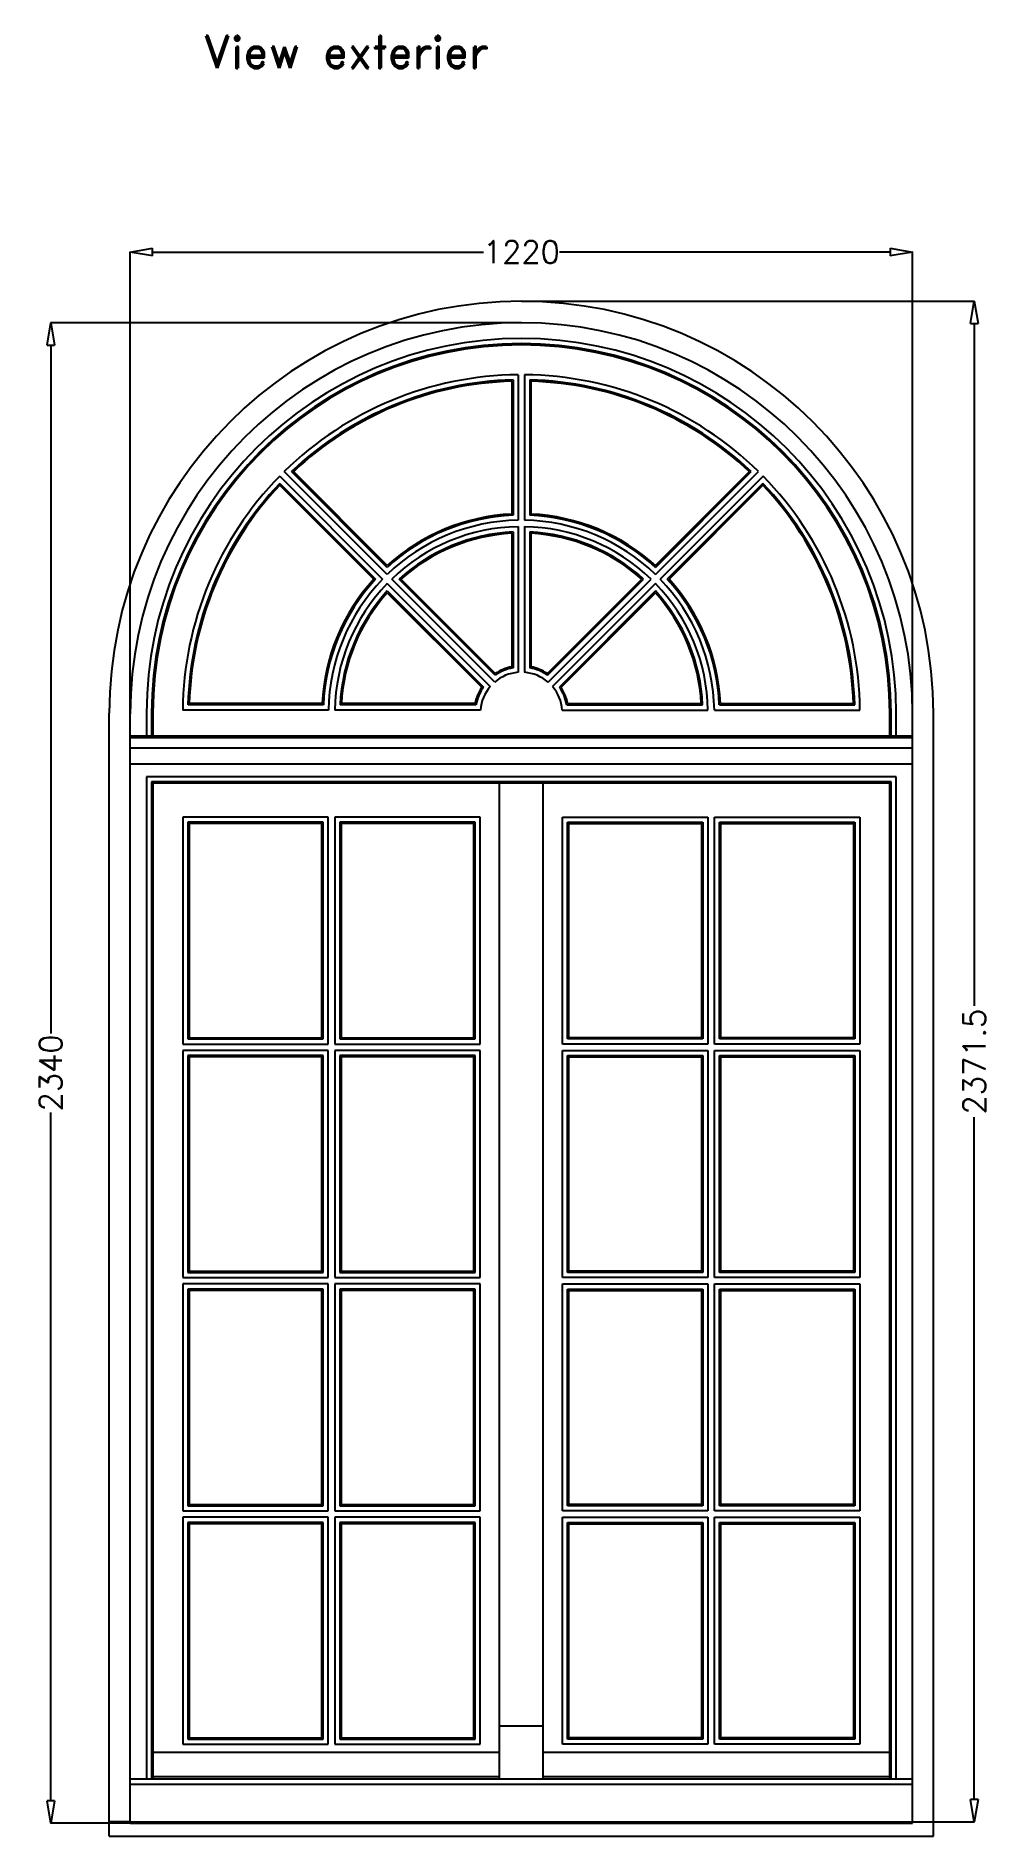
# Model space of a CAD drawing. Header units: millimetres. Extents: x -1007 to 7712, y -6262 to -71.
# Drawn here: x -960 to 526, y -2879 to -71 of the extents above; entities that cross this region are included whole.
import ezdxf
from ezdxf.enums import TextEntityAlignment as Align

# ---------------------------------------------------------------- set-up
doc = ezdxf.new("R2010")
doc.units = ezdxf.units.MM
doc.layers.get('0').update_dxf_attribs({"color": 250})
for name, color, linetype in [('dim', 7, 'Continuous'), ('txt', 189, 'Continuous'), ('wall', 5, 'Continuous')]:
    doc.layers.add(name, color=color, linetype=linetype)
doc.styles.add('ROMAND', font='romand.shx')
doc.styles.add('romans', font='romans.shx')
doc.dimstyles.new('ECH1-1 objet', dxfattribs={"dimtxt": 35, "dimasz": 35, "dimexe": 0.18, "dimexo": 0, "dimgap": 0.09, "dimtad": 0, "dimdec": 8, "dimdsep": 46, "dimtxsty": 'romans', "dimblk1": 'CLOSEDBLANK', "dimblk2": 'CLOSEDBLANK', "dimsah": 1, "dimcen": 1, "dimclrd": 9, "dimclre": 9, "dimclrt": 6, "dimadec": 0, "dimazin": 0, "dimtfac": 1, "dimtdec": 8, "dimtofl": 0, "dimtmove": 0, "dimatfit": 3, "dimldrblk": 'CLOSEDBLANK', "dimfxl": 0, "dimtolj": 1, "dimtzin": 0, "dimarcsym": 0})

msp = doc.modelspace()

# ---------------------------------------------------------------- texts
at = {"layer": 'txt', "style": 'ROMAND'}
msp.add_text('View exterier', height=50, dxfattribs=at).set_placement((-477.58515636, -121.48866477), align=Align.CENTER)

# ---------------------------------------------------------------- blocks, each defined once
blk = doc.blocks.new('_ClosedBlank')
at = {"color": 0, "linetype": 'ByBlock', "lineweight": -2}
for p, q in [((-1, 0.167), (0, 0)), ((-1, 0.167), (-1, -0.167)), ((0, 0), (-1, -0.167))]:
    blk.add_line(p, q, dxfattribs=at)
blk = doc.blocks.new('*D49')
at = {"layer": 'Defpoints', "color": 0, "transparency": 16777216}
for p in [(-813.6, -408.4), (-813.6, -1128.6), (406.4, -1128.6)]:
    blk.add_point(p, dxfattribs=at)
at = {"layer": 'dim', "color": 9, "lineweight": -2, "transparency": 16777216}
for p, q in [((-813.6, -1128.6), (-813.6, -408.3)), ((-778.6, -408.4), (-262.9, -408.4)), ((371.4, -408.4), (-144.4, -408.4)), ((406.4, -1128.6), (406.4, -408.3))]:
    blk.add_line(p, q, dxfattribs=at)
at = {"layer": 'dim', "color": 9, "lineweight": -2, "transparency": 16777216, "xscale": 35, "yscale": 35, "zscale": 35, "rotation": 180}
blk.add_blockref('_ClosedBlank', (-813.6, -408.4), dxfattribs=at)
at = {"layer": 'dim', "color": 9, "lineweight": -2, "transparency": 16777216, "xscale": 35, "yscale": 35, "zscale": 35}
blk.add_blockref('_ClosedBlank', (406.4, -408.4), dxfattribs=at)
at = {"layer": 'dim', "color": 6, "transparency": 16777216, "insert": (-203.6, -408.4), "char_height": 35, "attachment_point": 5, "style": 'romans'}
blk.add_mtext('\\A1;1220', dxfattribs=at)
blk = doc.blocks.new('*D73')
at = {"layer": 'Defpoints', "color": 0, "transparency": 16777216}
for p in [(-937.5, -518.6), (-203.6, -518.6), (-813.6, -2858.6)]:
    blk.add_point(p, dxfattribs=at)
at = {"layer": 'dim', "color": 9, "lineweight": -2, "transparency": 16777216}
for p, q in [((-203.6, -518.6), (-937.7, -518.6)), ((-937.5, -553.6), (-937.5, -1626.9)), ((-937.5, -2823.6), (-937.5, -1750.4)), ((-813.6, -2858.6), (-937.7, -2858.6))]:
    blk.add_line(p, q, dxfattribs=at)
at = {"layer": 'dim', "color": 9, "lineweight": -2, "transparency": 16777216, "xscale": 35, "yscale": 35, "zscale": 35}
for p, rotation in [((-937.5, -518.6), 90), ((-937.5, -2858.6), 270)]:
    blk.add_blockref('_ClosedBlank', p, dxfattribs=dict(at, rotation=rotation))
at = {"layer": 'dim', "color": 6, "transparency": 16777216, "insert": (-937.5, -1688.6), "char_height": 35, "attachment_point": 5, "rotation": 90, "style": 'romans'}
blk.add_mtext('\\A1;2340', dxfattribs=at)
blk = doc.blocks.new('*D75')
at = {"layer": 'Defpoints', "color": 0, "transparency": 16777216}
for p in [(-203.6, -485.1), (502.6, -485.1), (438.9, -2856.6)]:
    blk.add_point(p, dxfattribs=at)
at = {"layer": 'dim', "color": 9, "lineweight": -2, "transparency": 16777216}
for p, q in [((-203.6, -485.1), (502.8, -485.1)), ((502.6, -520.1), (502.6, -1584.1)), ((502.6, -2821.6), (502.6, -1757.6)), ((438.9, -2856.6), (502.8, -2856.6))]:
    blk.add_line(p, q, dxfattribs=at)
at = {"layer": 'dim', "color": 9, "lineweight": -2, "transparency": 16777216, "xscale": 35, "yscale": 35, "zscale": 35}
for p, rotation in [((502.6, -485.1), 90), ((502.6, -2856.6), 270)]:
    blk.add_blockref('_ClosedBlank', p, dxfattribs=dict(at, rotation=rotation))
at = {"layer": 'dim', "color": 6, "transparency": 16777216, "insert": (502.6, -1670.9), "char_height": 35, "attachment_point": 5, "rotation": 90, "style": 'romans'}
blk.add_mtext('\\A1;2371.5', dxfattribs=at)
blk = doc.blocks.new('6')
for p, q in [((7967.5, 5535.6), (7967.5, 5308.6)), ((7977.5, 5535.6), (7977.5, 5308.6)), ((7957.5, 5525.4), (7957.5, 5318.3)), ((7959.5, 5527.5), (7959.5, 5316.3)), ((7985.5, 5527.5), (7985.5, 5316.3)), ((7987.5, 5525.4), (7987.5, 5318.3)), ((7595.7, 5377.4), (7756.2, 5216.9)), ((7595.8, 5366), (7745, 5216.7)), ((7595.8, 5363.1), (7742.3, 5216.7)), ((7763.3, 5224), (7602.7, 5384.5)), ((7763.4, 5235.1), (7614.1, 5384.4)), ((7763.5, 5237.9), (7617, 5384.4)), ((8181.6, 5237.9), (8328.1, 5384.4)), ((8181.6, 5235.1), (8330.9, 5384.4)), ((8181.8, 5224), (8342.3, 5384.5)), ((8349.4, 5377.4), (8188.9, 5216.9)), ((8349.3, 5366), (8200, 5216.7)), ((8349.3, 5363.1), (8202.8, 5216.7)), ((7957.5, 5288.2), (7957.5, 5080.1)), ((7959.5, 5290.3), (7959.5, 5078.4)), ((7967.5, 5298.6), (7967.5, 5071.4)), ((7977.5, 5298.6), (7977.5, 5071.4)), ((7985.5, 5290.3), (7985.5, 5078.4)), ((7987.5, 5288.2), (7987.5, 5080.1)), ((7763.3, 5209.8), (7923.9, 5049.2)), ((7763.4, 5198.3), (7913.3, 5048.5)), ((7763.5, 5195.4), (7910.7, 5048.3)), ((7930.9, 5056.3), (7770.3, 5216.9)), ((7931.6, 5066.9), (7781.8, 5216.7)), ((7931.9, 5069.5), (7784.7, 5216.6)), ((8013.2, 5069.5), (8160.3, 5216.6)), ((8013.4, 5066.9), (8163.2, 5216.7)), ((8014.1, 5056.3), (8174.7, 5216.9)), ((8181.8, 5209.8), (8021.2, 5049.2)), ((8181.6, 5198.3), (8031.8, 5048.5)), ((8181.6, 5195.4), (8034.4, 5048.3)), ((7330, 3256.6), (7330, 5007.6)), ((7388, 5007.6), (7388, 4972.6)), ((7396, 5007.6), (7396, 4972.6)), ((7398, 5007.6), (7398, 4972.6)), ((7671.6, 5012.6), (7444.6, 5012.6)), ((7663.8, 5020.6), (7452.7, 5020.6)), ((7661.9, 5022.6), (7454.7, 5022.6)), ((7908.7, 5012.6), (7681.6, 5012.6)), ((7901.7, 5020.6), (7689.8, 5020.6)), ((7900.1, 5022.6), (7691.9, 5022.6)), ((8036.3, 5012.6), (8263.5, 5012.6)), ((8043.3, 5020.6), (8255.2, 5020.6)), ((8045, 5022.6), (8253.1, 5022.6)), ((8273.5, 5012.6), (8500.5, 5012.6)), ((8281.3, 5020.6), (8492.4, 5020.6)), ((8283.2, 5022.6), (8490.3, 5022.6)), ((8547, 4972.6), (8547, 5007.6)), ((8549, 4972.6), (8549, 5007.6)), ((8557, 4972.6), (8557, 5007.6)), ((8615, 3256.6), (8615, 5007.6)), ((7362.5, 4972.6), (8582.5, 4972.6)), ((7362.5, 4969.6), (8582.5, 4969.6)), ((7362.5, 4953.6), (8582.5, 4953.6)), ((7362.5, 4928.6), (8582.5, 4928.6)), ((8557, 4908.6), (7388, 4908.6)), ((7388, 4908.6), (7388, 3345.6)), ((8549, 4900.6), (7396, 4900.6)), ((7396, 4900.6), (7396, 3345.6)), ((8547, 4898.6), (7398, 4898.6)), ((7398, 4898.6), (7398, 3345.6)), ((7938.5, 3345.6), (7938.5, 4898.6)), ((8006.5, 3345.6), (8006.5, 4898.6)), ((8547, 3345.6), (8547, 4898.6)), ((8549, 3345.6), (8549, 4900.6)), ((8557, 3345.6), (8557, 4908.6)), ((7671.5, 4845.6), (7444.5, 4845.6)), ((7444.5, 4845.6), (7444.5, 4491.6)), ((7663.5, 4837.6), (7452.5, 4837.6)), ((7452.5, 4837.6), (7452.5, 4499.6)), ((7661.5, 4835.6), (7454.5, 4835.6)), ((7454.5, 4835.6), (7454.5, 4501.6)), ((7661.5, 4501.6), (7661.5, 4835.6)), ((7663.5, 4499.6), (7663.5, 4837.6)), ((7671.5, 4491.6), (7671.5, 4845.6)), ((7908.5, 4845.6), (7681.5, 4845.6)), ((7681.5, 4845.6), (7681.5, 4491.6)), ((7900.5, 4837.6), (7689.5, 4837.6)), ((7689.5, 4837.6), (7689.5, 4499.6)), ((7898.5, 4835.6), (7691.5, 4835.6)), ((7691.5, 4835.6), (7691.5, 4501.6)), ((7898.5, 4501.6), (7898.5, 4835.6)), ((7900.5, 4499.6), (7900.5, 4837.6)), ((7908.5, 4491.6), (7908.5, 4845.6)), ((8036.5, 4491.6), (8036.5, 4845.6)), ((8036.5, 4845.6), (8263.5, 4845.6)), ((8044.5, 4499.6), (8044.5, 4837.6)), ((8044.5, 4837.6), (8255.5, 4837.6)), ((8046.5, 4501.6), (8046.5, 4835.6)), ((8046.5, 4835.6), (8253.5, 4835.6)), ((8253.5, 4835.6), (8253.5, 4501.6)), ((8255.5, 4837.6), (8255.5, 4499.6)), ((8263.5, 4845.6), (8263.5, 4491.6)), ((8273.5, 4491.6), (8273.5, 4845.6)), ((8273.5, 4845.6), (8500.5, 4845.6)), ((8281.5, 4499.6), (8281.5, 4837.6)), ((8281.5, 4837.6), (8492.5, 4837.6)), ((8283.5, 4501.6), (8283.5, 4835.6)), ((8283.5, 4835.6), (8490.5, 4835.6)), ((8490.5, 4835.6), (8490.5, 4501.6)), ((8492.5, 4837.6), (8492.5, 4499.6)), ((8500.5, 4845.6), (8500.5, 4491.6)), ((7444.5, 4491.6), (7671.5, 4491.6)), ((7452.5, 4499.6), (7663.5, 4499.6)), ((7454.5, 4501.6), (7661.5, 4501.6)), ((7681.5, 4491.6), (7908.5, 4491.6)), ((7689.5, 4499.6), (7900.5, 4499.6)), ((7691.5, 4501.6), (7898.5, 4501.6)), ((8263.5, 4491.6), (8036.5, 4491.6)), ((8255.5, 4499.6), (8044.5, 4499.6)), ((8253.5, 4501.6), (8046.5, 4501.6)), ((8500.5, 4491.6), (8273.5, 4491.6)), ((8492.5, 4499.6), (8281.5, 4499.6)), ((8490.5, 4501.6), (8283.5, 4501.6)), ((7671.5, 4481.6), (7444.5, 4481.6)), ((7444.5, 4481.6), (7444.5, 4127.6)), ((7663.5, 4473.6), (7452.5, 4473.6)), ((7452.5, 4473.6), (7452.5, 4135.6)), ((7661.5, 4471.6), (7454.5, 4471.6)), ((7454.5, 4471.6), (7454.5, 4137.6)), ((7661.5, 4137.6), (7661.5, 4471.6)), ((7663.5, 4135.6), (7663.5, 4473.6)), ((7671.5, 4127.6), (7671.5, 4481.6)), ((7908.5, 4481.6), (7681.5, 4481.6)), ((7681.5, 4481.6), (7681.5, 4127.6)), ((7900.5, 4473.6), (7689.5, 4473.6)), ((7689.5, 4473.6), (7689.5, 4135.6)), ((7898.5, 4471.6), (7691.5, 4471.6)), ((7691.5, 4471.6), (7691.5, 4137.6)), ((7898.5, 4137.6), (7898.5, 4471.6)), ((7900.5, 4135.6), (7900.5, 4473.6)), ((7908.5, 4127.6), (7908.5, 4481.6)), ((8036.5, 4127.6), (8036.5, 4481.6)), ((8036.5, 4481.6), (8263.5, 4481.6)), ((8044.5, 4135.6), (8044.5, 4473.6)), ((8044.5, 4473.6), (8255.5, 4473.6)), ((8046.5, 4137.6), (8046.5, 4471.6)), ((8046.5, 4471.6), (8253.5, 4471.6)), ((8253.5, 4471.6), (8253.5, 4137.6)), ((8255.5, 4473.6), (8255.5, 4135.6)), ((8263.5, 4481.6), (8263.5, 4127.6)), ((8273.5, 4127.6), (8273.5, 4481.6)), ((8273.5, 4481.6), (8500.5, 4481.6)), ((8281.5, 4135.6), (8281.5, 4473.6)), ((8281.5, 4473.6), (8492.5, 4473.6)), ((8283.5, 4137.6), (8283.5, 4471.6)), ((8283.5, 4471.6), (8490.5, 4471.6)), ((8490.5, 4471.6), (8490.5, 4137.6)), ((8492.5, 4473.6), (8492.5, 4135.6)), ((8500.5, 4481.6), (8500.5, 4127.6)), ((7444.5, 4127.6), (7671.5, 4127.6)), ((7452.5, 4135.6), (7663.5, 4135.6)), ((7454.5, 4137.6), (7661.5, 4137.6)), ((7681.5, 4127.6), (7908.5, 4127.6)), ((7689.5, 4135.6), (7900.5, 4135.6)), ((7691.5, 4137.6), (7898.5, 4137.6)), ((8263.5, 4127.6), (8036.5, 4127.6)), ((8255.5, 4135.6), (8044.5, 4135.6)), ((8253.5, 4137.6), (8046.5, 4137.6)), ((8500.5, 4127.6), (8273.5, 4127.6)), ((8492.5, 4135.6), (8281.5, 4135.6)), ((8490.5, 4137.6), (8283.5, 4137.6)), ((7671.5, 4117.6), (7444.5, 4117.6)), ((7444.5, 4117.6), (7444.5, 3763.6)), ((7663.5, 4109.6), (7452.5, 4109.6)), ((7452.5, 4109.6), (7452.5, 3771.6)), ((7661.5, 4107.6), (7454.5, 4107.6)), ((7454.5, 4107.6), (7454.5, 3773.6)), ((7661.5, 3773.6), (7661.5, 4107.6)), ((7663.5, 3771.6), (7663.5, 4109.6)), ((7671.5, 3763.6), (7671.5, 4117.6)), ((7908.5, 4117.6), (7681.5, 4117.6)), ((7681.5, 4117.6), (7681.5, 3763.6)), ((7900.5, 4109.6), (7689.5, 4109.6)), ((7689.5, 4109.6), (7689.5, 3771.6)), ((7898.5, 4107.6), (7691.5, 4107.6)), ((7691.5, 4107.6), (7691.5, 3773.6)), ((7898.5, 3773.6), (7898.5, 4107.6)), ((7900.5, 3771.6), (7900.5, 4109.6)), ((7908.5, 3763.6), (7908.5, 4117.6)), ((8036.5, 3763.6), (8036.5, 4117.6)), ((8036.5, 4117.6), (8263.5, 4117.6)), ((8044.5, 3771.6), (8044.5, 4109.6)), ((8044.5, 4109.6), (8255.5, 4109.6)), ((8046.5, 3773.6), (8046.5, 4107.6)), ((8046.5, 4107.6), (8253.5, 4107.6)), ((8253.5, 4107.6), (8253.5, 3773.6)), ((8255.5, 4109.6), (8255.5, 3771.6)), ((8263.5, 4117.6), (8263.5, 3763.6)), ((8273.5, 3763.6), (8273.5, 4117.6)), ((8273.5, 4117.6), (8500.5, 4117.6)), ((8281.5, 3771.6), (8281.5, 4109.6)), ((8281.5, 4109.6), (8492.5, 4109.6)), ((8283.5, 3773.6), (8283.5, 4107.6)), ((8283.5, 4107.6), (8490.5, 4107.6)), ((8490.5, 4107.6), (8490.5, 3773.6)), ((8492.5, 4109.6), (8492.5, 3771.6)), ((8500.5, 4117.6), (8500.5, 3763.6)), ((7444.5, 3763.6), (7671.5, 3763.6)), ((7452.5, 3771.6), (7663.5, 3771.6)), ((7454.5, 3773.6), (7661.5, 3773.6)), ((7681.5, 3763.6), (7908.5, 3763.6)), ((7689.5, 3771.6), (7900.5, 3771.6)), ((7691.5, 3773.6), (7898.5, 3773.6)), ((8263.5, 3763.6), (8036.5, 3763.6)), ((8255.5, 3771.6), (8044.5, 3771.6)), ((8253.5, 3773.6), (8046.5, 3773.6)), ((8500.5, 3763.6), (8273.5, 3763.6)), ((8492.5, 3771.6), (8281.5, 3771.6)), ((8490.5, 3773.6), (8283.5, 3773.6)), ((7671.5, 3753.6), (7444.5, 3753.6)), ((7444.5, 3753.6), (7444.5, 3399.6)), ((7663.5, 3745.6), (7452.5, 3745.6)), ((7452.5, 3745.6), (7452.5, 3407.6)), ((7661.5, 3743.6), (7454.5, 3743.6)), ((7454.5, 3743.6), (7454.5, 3409.6)), ((7661.5, 3409.6), (7661.5, 3743.6)), ((7663.5, 3407.6), (7663.5, 3745.6)), ((7671.5, 3399.6), (7671.5, 3753.6)), ((7908.5, 3753.6), (7681.5, 3753.6)), ((7681.5, 3753.6), (7681.5, 3399.6)), ((7900.5, 3745.6), (7689.5, 3745.6)), ((7689.5, 3745.6), (7689.5, 3407.6)), ((7898.5, 3743.6), (7691.5, 3743.6)), ((7691.5, 3743.6), (7691.5, 3409.6)), ((7898.5, 3409.6), (7898.5, 3743.6)), ((7900.5, 3407.6), (7900.5, 3745.6)), ((7908.5, 3399.6), (7908.5, 3753.6)), ((8036.5, 3399.6), (8036.5, 3753.6)), ((8036.5, 3753.6), (8263.5, 3753.6)), ((8044.5, 3407.6), (8044.5, 3745.6)), ((8044.5, 3745.6), (8255.5, 3745.6)), ((8046.5, 3409.6), (8046.5, 3743.6)), ((8046.5, 3743.6), (8253.5, 3743.6)), ((8253.5, 3743.6), (8253.5, 3409.6)), ((8255.5, 3745.6), (8255.5, 3407.6)), ((8263.5, 3753.6), (8263.5, 3399.6)), ((8273.5, 3399.6), (8273.5, 3753.6)), ((8273.5, 3753.6), (8500.5, 3753.6)), ((8281.5, 3407.6), (8281.5, 3745.6)), ((8281.5, 3745.6), (8492.5, 3745.6)), ((8283.5, 3409.6), (8283.5, 3743.6)), ((8283.5, 3743.6), (8490.5, 3743.6)), ((8490.5, 3743.6), (8490.5, 3409.6)), ((8492.5, 3745.6), (8492.5, 3407.6)), ((8500.5, 3753.6), (8500.5, 3399.6)), ((7938.5, 3428.6), (8006.5, 3428.6)), ((7444.5, 3399.6), (7671.5, 3399.6)), ((7452.5, 3407.6), (7663.5, 3407.6)), ((7454.5, 3409.6), (7661.5, 3409.6)), ((7681.5, 3399.6), (7908.5, 3399.6)), ((7689.5, 3407.6), (7900.5, 3407.6)), ((7691.5, 3409.6), (7898.5, 3409.6)), ((8263.5, 3399.6), (8036.5, 3399.6)), ((8255.5, 3407.6), (8044.5, 3407.6)), ((8253.5, 3409.6), (8046.5, 3409.6)), ((8500.5, 3399.6), (8273.5, 3399.6)), ((8492.5, 3407.6), (8281.5, 3407.6)), ((8490.5, 3409.6), (8283.5, 3409.6)), ((7398, 3387.6), (7938.5, 3387.6)), ((8006.5, 3387.6), (8547, 3387.6)), ((7362.5, 3345.6), (8582.5, 3345.6)), ((7398, 3349.6), (7938.5, 3349.6)), ((8006.5, 3349.6), (8547, 3349.6)), ((7362.5, 3337.6), (8582.5, 3337.6)), ((7362.5, 3278.6), (7330, 3278.6)), ((7330, 3256.6), (8615, 3256.6)), ((7362.5, 3278.6), (8582.5, 3278.6)), ((8582.5, 3278.6), (8615, 3278.6))]:
    blk.add_line(p, q)
for radius, start, end in [(642.5, 0, 180), (584.5, 360, 180), (576.5, 360, 180), (574.5, 0, 180), (528, 90.5426, 134.4574), (528, 45.5426, 89.4574), (520, 91.4325, 133.5675), (518, 91.6594, 133.3406), (520, 46.4325, 88.5675), (518, 46.6594, 88.3406), (528, 135.5426, 179.4574), (520, 136.4325, 178.5675), (518, 136.6594, 178.3406), (520, 1.4325, 43.5675), (518, 1.6594, 43.3406), (528, 0.5426, 44.4574), (301, 90.9518, 134.0482), (309, 92.4112, 132.5888), (311, 92.7645, 132.2355), (301, 45.9518, 89.0482), (309, 47.4112, 87.5888), (311, 47.7645, 87.2355), (291, 90.9845, 134.0155), (283, 92.6329, 132.3671), (281, 93.0599, 131.9401), (291, 45.9845, 89.0155), (283, 47.6329, 87.3671), (281, 48.0599, 86.9401), (311, 137.7645, 177.2355), (309, 137.4112, 177.5888), (301, 135.9518, 179.0482), (291, 135.9845, 179.0155), (283, 137.6329, 177.3671), (281, 138.0599, 176.9401), (283, 2.6329, 42.3671), (281, 3.0599, 41.9401), (291, 0.9845, 44.0155), (301, 0.9518, 44.0482), (309, 2.4112, 42.5888), (311, 2.7645, 42.2355), (64, 94.4808, 130.5192), (72, 100.4021, 124.5979), (74, 101.6951, 123.3049), (64, 49.4808, 85.5192), (72, 55.4021, 79.5979), (74, 56.6951, 78.3049), (74, 146.6951, 168.3049), (72, 145.4021, 169.5979), (64, 139.4808, 175.5192), (64, 4.4808, 40.5192), (72, 10.4021, 34.5979), (74, 11.6951, 33.3049)]:
    blk.add_arc((7972.5, 5007.6), radius, start, end)

# ---------------------------------------------------------------- dimensions: what is measured, and where the dimension line sits
at = {"layer": 'dim'}
dim = msp.add_linear_dim(base=(-813.6357747711, -408.4444539817), p1=(406.364225229, -1128.637387632), p2=(-813.6357747711, -1128.637387632), dimstyle='ECH1-1 objet', dxfattribs=at)
dim.commit()
dim.dimension.update_dxf_attribs({"geometry": '*D49', "text_midpoint": (-203.635774771, -408.4444539817)})
for base, p1, p2, picture, middle in [((502.5944049926, -485.137387632), (438.8642252289, -2856.637387632), (-203.635774771, -485.137387632), '*D75', (502.5944049926, -1670.887387632)), ((-937.527502892, -518.637387632), (-813.6357747711, -2858.637387632), (-203.635774771, -518.637387632), '*D73', (-937.527502892, -1688.637387632))]:
    dim = msp.add_linear_dim(base=base, p1=p1, p2=p2, angle=90, dimstyle='ECH1-1 objet', dxfattribs=at)
    dim.commit()
    dim.dimension.update_dxf_attribs({"geometry": picture, "text_midpoint": middle})

# ---------------------------------------------------------------- linework, layer by layer
at = {"layer": 'wall'}
for p, q in [((-813.63577477, -2858.63738763), (-813.63577477, -1128.63738763)), ((406.36422523, -2858.63738763), (406.36422523, -1128.63738763)), ((-813.63577477, -2858.63738763), (406.36422523, -2858.63738763))]:
    msp.add_line(p, q, dxfattribs=at)
msp.add_arc((-203.63577477, -1128.63738763), 610, 0, 180, dxfattribs=at)

# ---------------------------------------------------------------- block references
msp.add_blockref('6', (-8176.16581759, -6135.25977205))

msp.set_redraw_order([(e.dxf.handle, doc.entitydb.next_handle()) for e in msp.query("TEXT MTEXT ATTDEF DIMENSION ARC_DIMENSION")])  # texts and dimensions are drawn at this point

doc.saveas('drawing.dxf')
